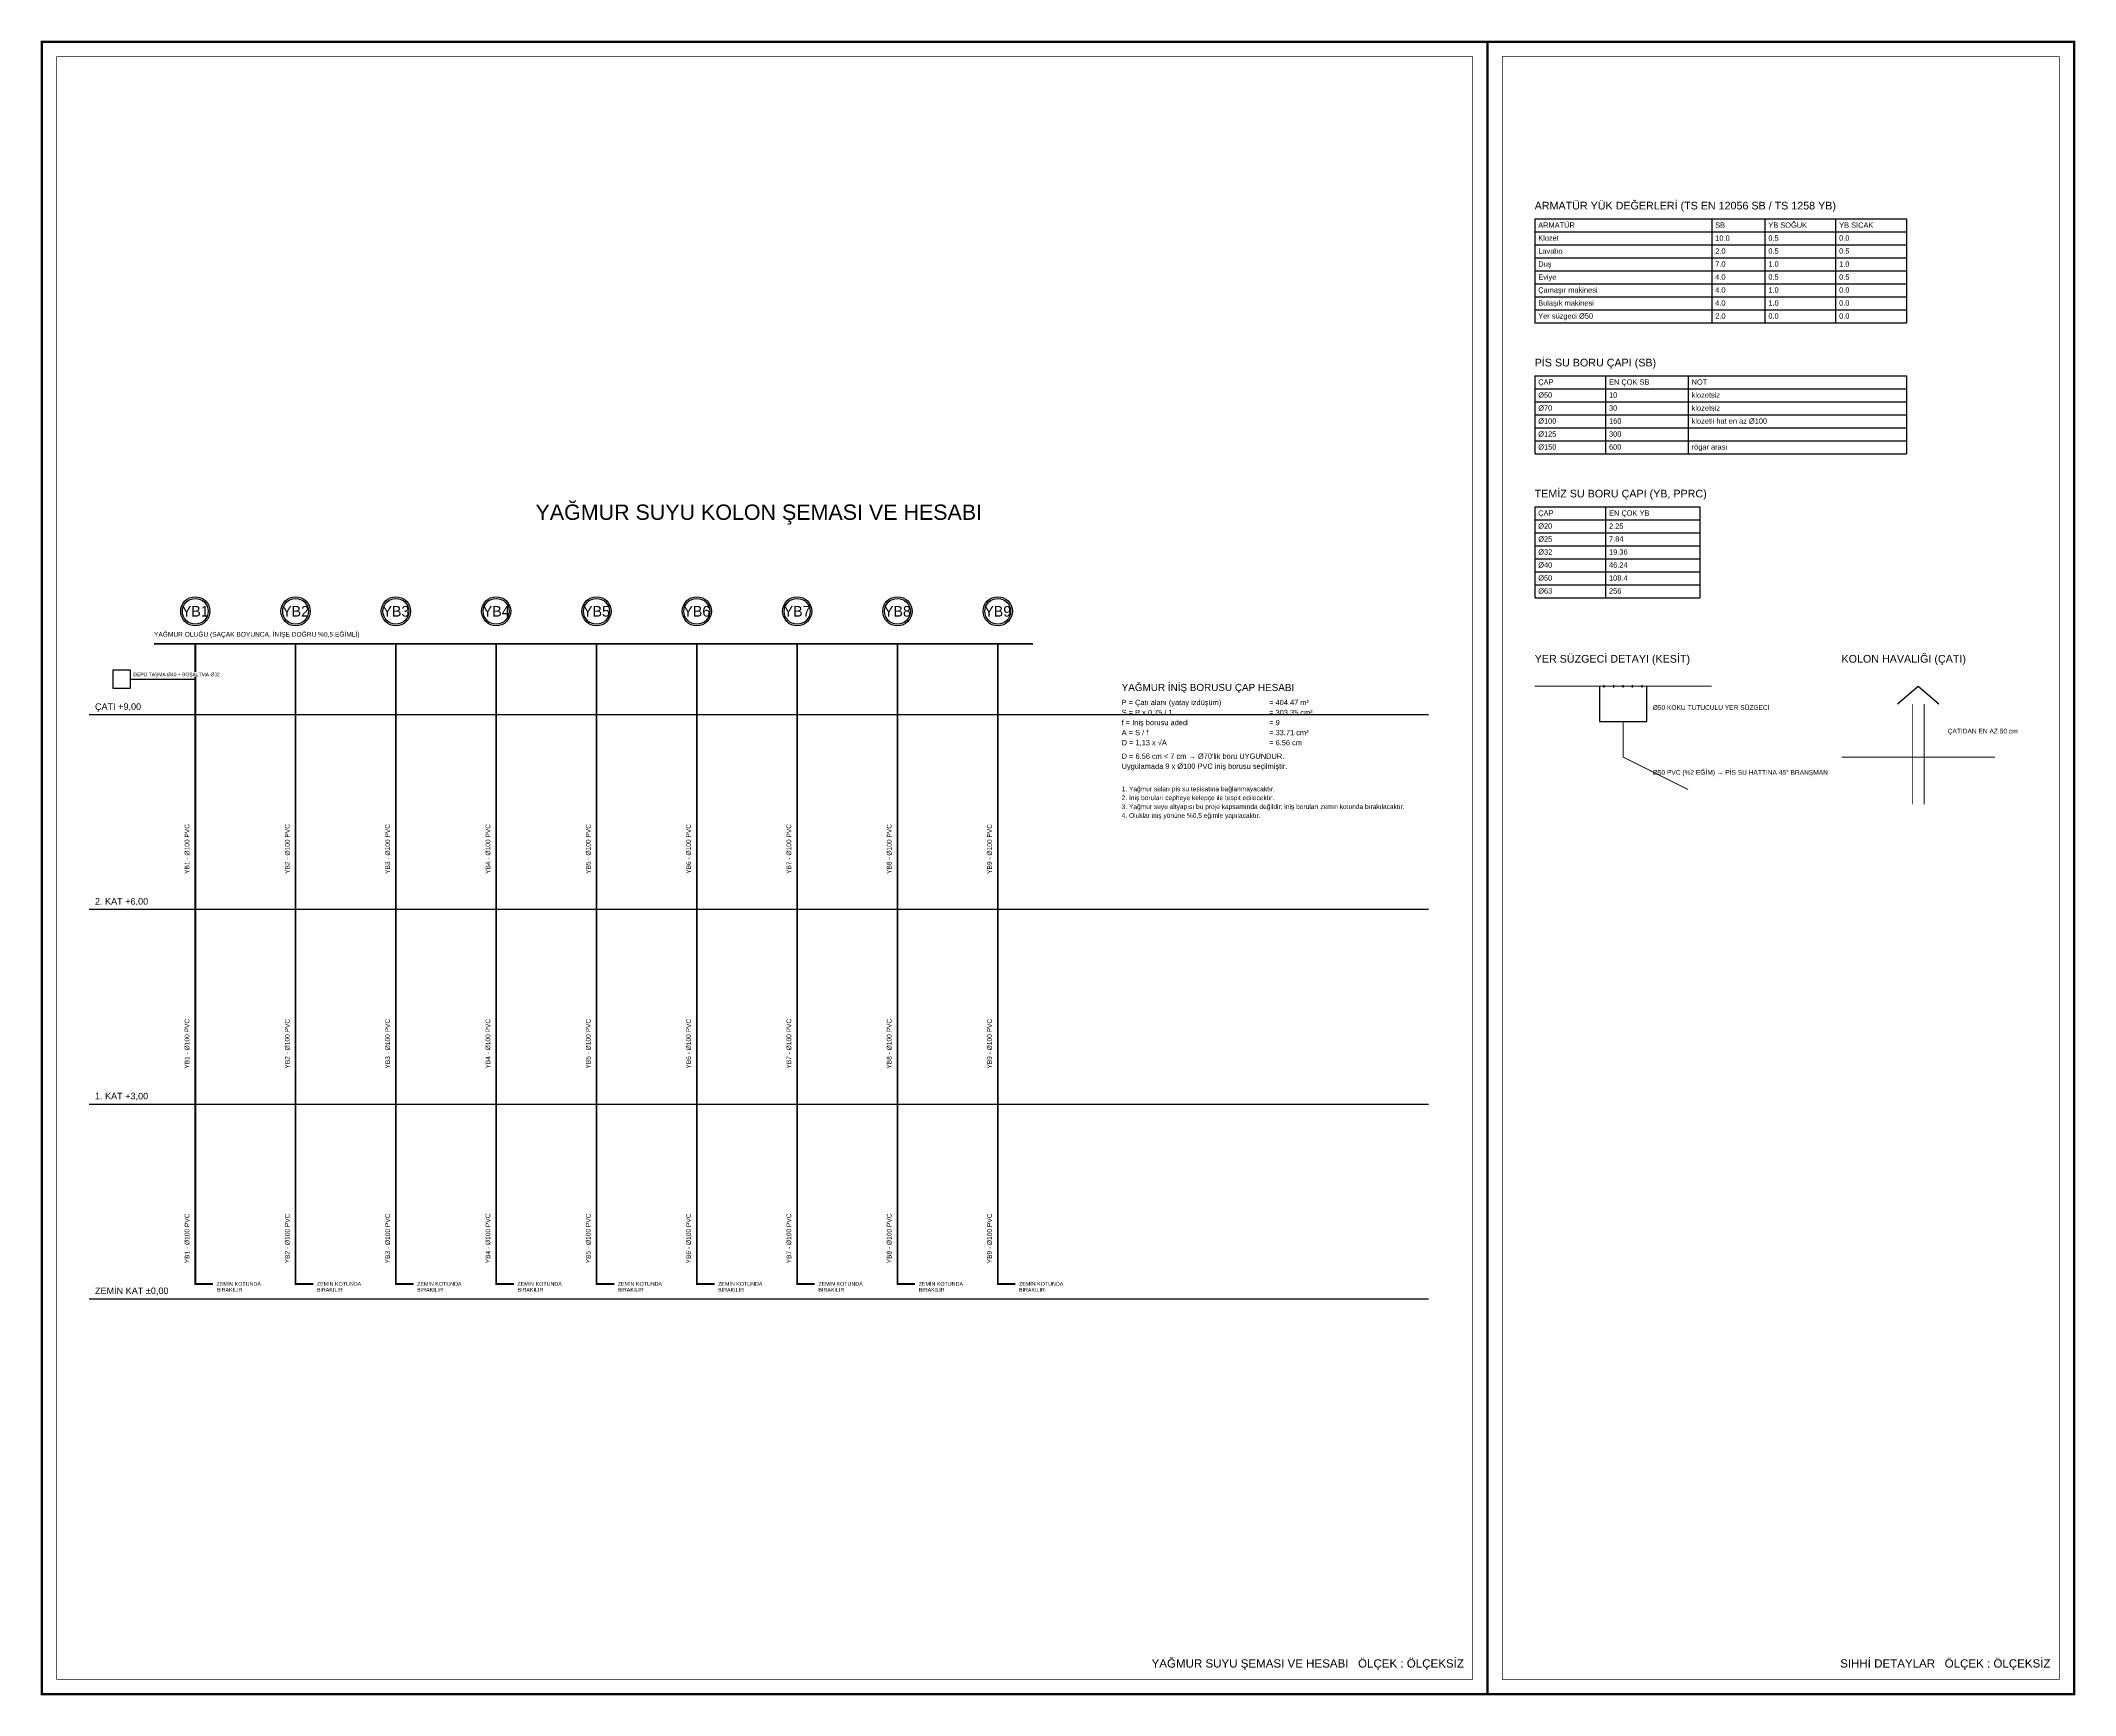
# Model space of a CAD drawing. Header units: centimetres. Extents: x -7420 to 31836, y -2 to 2802.
# Drawn here: x 26328 to 29776, y -2 to 2802 of the extents above; entities that cross this region are included whole.
import ezdxf
from ezdxf.enums import TextEntityAlignment as Align

# ---------------------------------------------------------------- set-up
doc = ezdxf.new("R2010")
doc.units = ezdxf.units.CM
doc.linetypes.add('YAGMUR HATTI', pattern=[36, 30, -6])
for name, color, linetype in [('ROTAS-HESAP', 1, 'CONTINUOUS'), ('ROTAS-PAFTA', 7, 'CONTINUOUS'), ('ROTAS-SEMA', 8, 'CONTINUOUS'), ('ROTAS-SOGUKSU-BORU', 5, 'CONTINUOUS'), ('ROTAS-TEFRIS', 15, 'CONTINUOUS'), ('ROTAS-TEMIZ-SU-DEPOSU', 11, 'CONTINUOUS'), ('ROTAS-TEMIZSU-CAP', 101, 'CONTINUOUS'), ('ROTAS-YAGMUR-BORUSU', 3, 'YAGMUR HATTI'), ('ROTAS-YAGMUR-BORUSU-CAP', 3, 'CONTINUOUS'), ('ROTAS-YAZI', 7, 'CONTINUOUS')]:
    doc.layers.add(name, color=color, linetype=linetype)
doc.styles.add('ROTAS', font='arial.ttf')

# ---------------------------------------------------------------- blocks, each defined once
blk = doc.blocks.new('ROTAS-KOLON-NO-YAGMUR')
for radius in [27.5, 24.3]:
    blk.add_circle((0, 0), radius)
blk.add_attdef('K', text='', height=20).set_placement((0, 0), align=Align.MIDDLE_CENTER)

msp = doc.modelspace()

# ---------------------------------------------------------------- linework, layer by layer
at = {"layer": 'ROTAS-PAFTA'}
for points, const_width in [([(26330, 0), (28780, 0), (28780, 2800), (26330, 2800)], 4), ([(28780, 0), (29774.2, 0), (29774.2, 2800), (28780, 2800)], 4), ([(26355, 25), (28755, 25), (28755, 2775), (26355, 2775)], 1), ([(28805, 25), (29749.2, 25), (29749.2, 2775), (28805, 2775)], 1)]:
    msp.add_lwpolyline(points, close=True, dxfattribs=dict(at, const_width=const_width))
at = {"layer": 'ROTAS-SEMA'}
for points in [[(26410, 1660), (28680, 1660)], [(26410, 1330), (28680, 1330)], [(26410, 1000), (28680, 1000)], [(26410, 670), (28680, 670)]]:
    msp.add_lwpolyline(points, dxfattribs=at)
at = {"layer": 'ROTAS-SOGUKSU-BORU'}
msp.add_line((26480, 1720), (26590, 1720), dxfattribs=at)
at = {"layer": 'ROTAS-TEMIZ-SU-DEPOSU'}
msp.add_lwpolyline([(26450, 1705), (26480, 1705), (26480, 1735), (26450, 1735)], close=True, dxfattribs=at)
at = {"layer": 'ROTAS-YAGMUR-BORUSU', "const_width": 3}
for points in [[(26520, 1780), (28010, 1780)], [(26590, 1780), (26590, 695), (26620, 695)], [(26760, 1780), (26760, 695), (26790, 695)], [(26930, 1780), (26930, 695), (26960, 695)], [(27100, 1780), (27100, 695), (27130, 695)], [(27270, 1780), (27270, 695), (27300, 695)], [(27440, 1780), (27440, 695), (27470, 695)], [(27610, 1780), (27610, 695), (27640, 695)], [(27780, 1780), (27780, 695), (27810, 695)], [(27950, 1780), (27950, 695), (27980, 695)]]:
    msp.add_lwpolyline(points, dxfattribs=at)
at = {"layer": 'ROTAS-YAZI'}
for p, q in [((28860, 2500), (29490, 2500)), ((28860, 2500), (28860, 2324)), ((29160, 2500), (29160, 2324)), ((29250, 2500), (29250, 2324)), ((29370, 2500), (29370, 2324)), ((29490, 2500), (29490, 2324)), ((28860, 2478), (29490, 2478)), ((28860, 2456), (29490, 2456)), ((28860, 2434), (29490, 2434)), ((28860, 2412), (29490, 2412)), ((28860, 2390), (29490, 2390)), ((28860, 2368), (29490, 2368)), ((28860, 2346), (29490, 2346)), ((28860, 2324), (29490, 2324)), ((28860, 2234), (29490, 2234)), ((28860, 2234), (28860, 2102)), ((28860, 2212), (29490, 2212)), ((28980, 2234), (28980, 2102)), ((29120, 2234), (29120, 2102)), ((29490, 2234), (29490, 2102)), ((28860, 2190), (29490, 2190)), ((28860, 2168), (29490, 2168)), ((28860, 2146), (29490, 2146)), ((28860, 2124), (29490, 2124)), ((28860, 2102), (29490, 2102)), ((28860, 2012), (29140, 2012)), ((28860, 2012), (28860, 1858)), ((28980, 2012), (28980, 1858)), ((29140, 2012), (29140, 1858)), ((28860, 1990), (29140, 1990)), ((28860, 1968), (29140, 1968)), ((28860, 1946), (29140, 1946)), ((28860, 1924), (29140, 1924)), ((28860, 1902), (29140, 1902)), ((28860, 1880), (29140, 1880)), ((28860, 1858), (29140, 1858)), ((28978, 1706), (28978, 1710)), ((28994, 1706), (28994, 1710)), ((29010, 1706), (29010, 1710)), ((29026, 1706), (29026, 1710)), ((29042, 1706), (29042, 1710))]:
    msp.add_line(p, q, dxfattribs=at)
at = {"layer": 'ROTAS-YAZI', "const_width": 1.5}
for points in [[(28860, 1708), (29160, 1708)], [(29500, 1508), (29500, 1678)], [(29520, 1508), (29520, 1678)], [(29010, 1648), (29010, 1588), (29120, 1533)], [(29380, 1588), (29640, 1588)]]:
    msp.add_lwpolyline(points, dxfattribs=at)
at = {"layer": 'ROTAS-YAZI'}
for points in [[(28970, 1708), (28970, 1648), (29050, 1648), (29050, 1708)], [(29475, 1678), (29510, 1708), (29545, 1678)]]:
    msp.add_lwpolyline(points, dxfattribs=at)

# ---------------------------------------------------------------- block references
at = {"layer": 'ROTAS-TEFRIS'}
ref = msp.add_blockref('ROTAS-KOLON-NO-YAGMUR', (26590, 1835), dxfattribs=dict(at, xscale=0.9, yscale=0.9))
ref.add_attrib('K', 'YB1', dxfattribs={"height": 18}).set_placement((26590, 1835), align=Align.MIDDLE_CENTER)
ref = msp.add_blockref('ROTAS-KOLON-NO-YAGMUR', (26760, 1835), dxfattribs=dict(at, xscale=0.9, yscale=0.9))
ref.add_attrib('K', 'YB2', dxfattribs={"height": 18}).set_placement((26760, 1835), align=Align.MIDDLE_CENTER)
ref = msp.add_blockref('ROTAS-KOLON-NO-YAGMUR', (26930, 1835), dxfattribs=dict(at, xscale=0.9, yscale=0.9))
ref.add_attrib('K', 'YB3', dxfattribs={"height": 18}).set_placement((26930, 1835), align=Align.MIDDLE_CENTER)
ref = msp.add_blockref('ROTAS-KOLON-NO-YAGMUR', (27100, 1835), dxfattribs=dict(at, xscale=0.9, yscale=0.9))
ref.add_attrib('K', 'YB4', dxfattribs={"height": 18}).set_placement((27100, 1835), align=Align.MIDDLE_CENTER)
ref = msp.add_blockref('ROTAS-KOLON-NO-YAGMUR', (27270, 1835), dxfattribs=dict(at, xscale=0.9, yscale=0.9))
ref.add_attrib('K', 'YB5', dxfattribs={"height": 18}).set_placement((27270, 1835), align=Align.MIDDLE_CENTER)
ref = msp.add_blockref('ROTAS-KOLON-NO-YAGMUR', (27440, 1835), dxfattribs=dict(at, xscale=0.9, yscale=0.9))
ref.add_attrib('K', 'YB6', dxfattribs={"height": 18}).set_placement((27440, 1835), align=Align.MIDDLE_CENTER)
ref = msp.add_blockref('ROTAS-KOLON-NO-YAGMUR', (27610, 1835), dxfattribs=dict(at, xscale=0.9, yscale=0.9))
ref.add_attrib('K', 'YB7', dxfattribs={"height": 18}).set_placement((27610, 1835), align=Align.MIDDLE_CENTER)
ref = msp.add_blockref('ROTAS-KOLON-NO-YAGMUR', (27780, 1835), dxfattribs=dict(at, xscale=0.9, yscale=0.9))
ref.add_attrib('K', 'YB8', dxfattribs={"height": 18}).set_placement((27780, 1835), align=Align.MIDDLE_CENTER)
ref = msp.add_blockref('ROTAS-KOLON-NO-YAGMUR', (27950, 1835), dxfattribs=dict(at, xscale=0.9, yscale=0.9))
ref.add_attrib('K', 'YB9', dxfattribs={"height": 18}).set_placement((27950, 1835), align=Align.MIDDLE_CENTER)

# ---------------------------------------------------------------- texts
at = {"layer": 'ROTAS-HESAP', "style": 'ROTAS'}
for s, height, p in [('YAĞMUR İNİŞ BORUSU ÇAP HESABI', 12, (28160, 1700)), ('S = P x 0,75 / 1', 9, (28160, 1659)), ('P = Çatı alanı (yatay izdüşüm)', 9, (28160, 1676)), ('= 404.47 m²', 9, (28410, 1676)), ('= 303.35 cm²', 9, (28410, 1659)), ('A = S / f', 9, (28160, 1625)), ('f = İniş borusu adedi', 9, (28160, 1642)), ('= 9', 9, (28410, 1642)), ('= 33.71 cm²', 9, (28410, 1625)), ('D = 1,13 x √A', 9, (28160, 1608)), ("D = 6.56 cm < 7 cm → Ø70'lik boru UYGUNDUR.", 9, (28160, 1585)), ('= 6.56 cm', 9, (28410, 1608)), ('Uygulamada 9 x Ø100 PVC iniş borusu seçilmiştir.', 9, (28160, 1568))]:
    msp.add_text(s, height=height, dxfattribs=at).set_placement(p)
at = {"layer": 'ROTAS-PAFTA', "style": 'ROTAS'}
for s, p in [('YAĞMUR SUYU ŞEMASI VE HESABI   ÖLÇEK : ÖLÇEKSİZ', (28740, 45)), ('SIHHİ DETAYLAR   ÖLÇEK : ÖLÇEKSİZ', (29734.2, 45))]:
    msp.add_text(s, height=14, dxfattribs=at).set_placement(p, align=Align.RIGHT)
at = {"layer": 'ROTAS-YAGMUR-BORUSU-CAP', "style": 'ROTAS'}
for s, height, p in [('YAĞMUR OLUĞU (SAÇAK BOYUNCA, İNİŞE DOĞRU %0,5 EĞİMLİ)', 8, (26520, 1792)), ('ZEMİN KOTUNDA', 6.5, (26626, 692)), ('ZEMİN KOTUNDA', 6.5, (26796, 692)), ('ZEMİN KOTUNDA', 6.5, (26966, 692)), ('ZEMİN KOTUNDA', 6.5, (27136, 692)), ('ZEMİN KOTUNDA', 6.5, (27306, 692)), ('ZEMİN KOTUNDA', 6.5, (27476, 692)), ('ZEMİN KOTUNDA', 6.5, (27646, 692)), ('ZEMİN KOTUNDA', 6.5, (27816, 692)), ('ZEMİN KOTUNDA', 6.5, (27986, 692)), ('BIRAKILIR', 6.5, (26626, 682)), ('BIRAKILIR', 6.5, (26796, 682)), ('BIRAKILIR', 6.5, (26966, 682)), ('BIRAKILIR', 6.5, (27136, 682)), ('BIRAKILIR', 6.5, (27306, 682)), ('BIRAKILIR', 6.5, (27476, 682)), ('BIRAKILIR', 6.5, (27646, 682)), ('BIRAKILIR', 6.5, (27816, 682)), ('BIRAKILIR', 6.5, (27986, 682))]:
    msp.add_text(s, height=height, dxfattribs=at).set_placement(p)
for s, p in [('YB1 - Ø100 PVC', (26580, 1390)), ('YB2 - Ø100 PVC', (26750, 1390)), ('YB3 - Ø100 PVC', (26920, 1390)), ('YB4 - Ø100 PVC', (27090, 1390)), ('YB5 - Ø100 PVC', (27260, 1390)), ('YB6 - Ø100 PVC', (27430, 1390)), ('YB7 - Ø100 PVC', (27600, 1390)), ('YB8 - Ø100 PVC', (27770, 1390)), ('YB9 - Ø100 PVC', (27940, 1390)), ('YB1 - Ø100 PVC', (26580, 1060)), ('YB2 - Ø100 PVC', (26750, 1060)), ('YB3 - Ø100 PVC', (26920, 1060)), ('YB4 - Ø100 PVC', (27090, 1060)), ('YB5 - Ø100 PVC', (27260, 1060)), ('YB6 - Ø100 PVC', (27430, 1060)), ('YB7 - Ø100 PVC', (27600, 1060)), ('YB8 - Ø100 PVC', (27770, 1060)), ('YB9 - Ø100 PVC', (27940, 1060)), ('YB1 - Ø100 PVC', (26580, 730)), ('YB2 - Ø100 PVC', (26750, 730)), ('YB3 - Ø100 PVC', (26920, 730)), ('YB4 - Ø100 PVC', (27090, 730)), ('YB5 - Ø100 PVC', (27260, 730)), ('YB6 - Ø100 PVC', (27430, 730)), ('YB7 - Ø100 PVC', (27600, 730)), ('YB8 - Ø100 PVC', (27770, 730)), ('YB9 - Ø100 PVC', (27940, 730))]:
    msp.add_text(s, height=8, rotation=90, dxfattribs=at).set_placement(p)
at = {"layer": 'ROTAS-YAZI', "style": 'ROTAS'}
for s, height, p in [('ARMATÜR YÜK DEĞERLERİ (TS EN 12056 SB / TS 1258 YB)', 13, (28860, 2516)), ('ARMATÜR', 9, (28866, 2485)), ('SB', 9, (29166, 2485)), ('YB SOĞUK', 9, (29256, 2485)), ('YB SICAK', 9, (29376, 2485)), ('Klozet', 9, (28866, 2463)), ('Lavabo', 9, (28866, 2441)), ('2.0', 9, (29166, 2441)), ('10.0', 9, (29166, 2463)), ('0.5', 9, (29256, 2463)), ('0.5', 9, (29256, 2441)), ('0.0', 9, (29376, 2463)), ('0.5', 9, (29376, 2441)), ('Duş', 9, (28866, 2419)), ('7.0', 9, (29166, 2419)), ('1.0', 9, (29256, 2419)), ('1.0', 9, (29376, 2419)), ('Çamaşır makinesi', 9, (28866, 2375)), ('Eviye', 9, (28866, 2397)), ('4.0', 9, (29166, 2397)), ('4.0', 9, (29166, 2375)), ('0.5', 9, (29256, 2397)), ('1.0', 9, (29256, 2375)), ('0.5', 9, (29376, 2397)), ('0.0', 9, (29376, 2375)), ('Bulaşık makinesi', 9, (28866, 2353)), ('4.0', 9, (29166, 2353)), ('1.0', 9, (29256, 2353)), ('0.0', 9, (29376, 2353)), ('Yer süzgeci Ø50', 9, (28866, 2331)), ('2.0', 9, (29166, 2331)), ('0.0', 9, (29256, 2331)), ('0.0', 9, (29376, 2331)), ('PİS SU BORU ÇAPI (SB)', 13, (28860, 2250)), ('ÇAP', 9, (28866, 2219)), ('EN ÇOK SB', 9, (28986, 2219)), ('NOT', 9, (29126, 2219)), ('Ø50', 9, (28866, 2197)), ('Ø70', 9, (28866, 2175)), ('30', 9, (28986, 2175)), ('10', 9, (28986, 2197)), ('klozetsiz', 9, (29126, 2197)), ('klozetsiz', 9, (29126, 2175)), ('Ø100', 9, (28866, 2153)), ('Ø125', 9, (28866, 2131)), ('300', 9, (28986, 2131)), ('160', 9, (28986, 2153)), ('klozetli hat en az Ø100', 9, (29126, 2153)), ('Ø150', 9, (28866, 2109)), ('600', 9, (28986, 2109)), ('rögar arası', 9, (29126, 2109)), ('TEMİZ SU BORU ÇAPI (YB, PPRC)', 13, (28860, 2028)), ('ÇAP', 9, (28866, 1997)), ('EN ÇOK YB', 9, (28986, 1997)), ('Ø20', 9, (28866, 1975)), ('2.25', 9, (28986, 1975)), ('Ø25', 9, (28866, 1953)), ('Ø32', 9, (28866, 1931)), ('7.84', 9, (28986, 1953)), ('19.36', 9, (28986, 1931)), ('Ø40', 9, (28866, 1909)), ('46.24', 9, (28986, 1909)), ('Ø50', 9, (28866, 1887)), ('Ø63', 9, (28866, 1865)), ('256', 9, (28986, 1865)), ('108.4', 9, (28986, 1887)), ('YER SÜZGECİ DETAYI (KESİT)', 13, (28860, 1748)), ('KOLON HAVALIĞI (ÇATI)', 13, (29380, 1748)), ('ÇATI +9,00', 11, (26420, 1668)), ('Ø50 KOKU TUTUCULU YER SÜZGECİ', 8, (29060, 1668)), ('ÇATIDAN EN AZ 50 cm', 8, (29560, 1628)), ('Ø50 PVC (%2 EĞİM) → PİS SU HATTINA 45° BRANŞMAN', 8, (29060, 1558)), ('2. İniş boruları cepheye kelepçe ile tespit edilecektir.', 8, (28160, 1515)), ('1. Yağmur suları pis su tesisatına bağlanmayacaktır.', 8, (28160, 1530)), ('4. Oluklar iniş yönüne %0,5 eğimle yapılacaktır.', 8, (28160, 1485)), ('3. Yağmur suyu altyapısı bu proje kapsamında değildir; iniş boruları zemin kotunda bırakılacaktır.', 8, (28160, 1500)), ('2. KAT +6,00', 11, (26420, 1338)), ('1. KAT +3,00', 11, (26420, 1008)), ('ZEMİN KAT ±0,00', 11, (26420, 678))]:
    msp.add_text(s, height=height, dxfattribs=at).set_placement(p)
msp.add_text('YAĞMUR SUYU KOLON ŞEMASI VE HESABI', height=26, dxfattribs=at).set_placement((27545, 1990), align=Align.CENTER)

# ---------------------------------------------------------------- next in the draw order: wipeouts: each hides what was drawn before it
msp.add_wipeout([(26593.9, 1724), (26484, 1724), (26484, 1732), (26593.9, 1732)])

# ---------------------------------------------------------------- next in the draw order: texts
at = {"layer": 'ROTAS-TEMIZSU-CAP', "style": 'ROTAS'}
msp.add_text('DEPO TAŞMA Ø40 + BOŞALTMA Ø32', height=6, dxfattribs=at).set_placement((26485, 1725))

doc.saveas('drawing.dxf')
